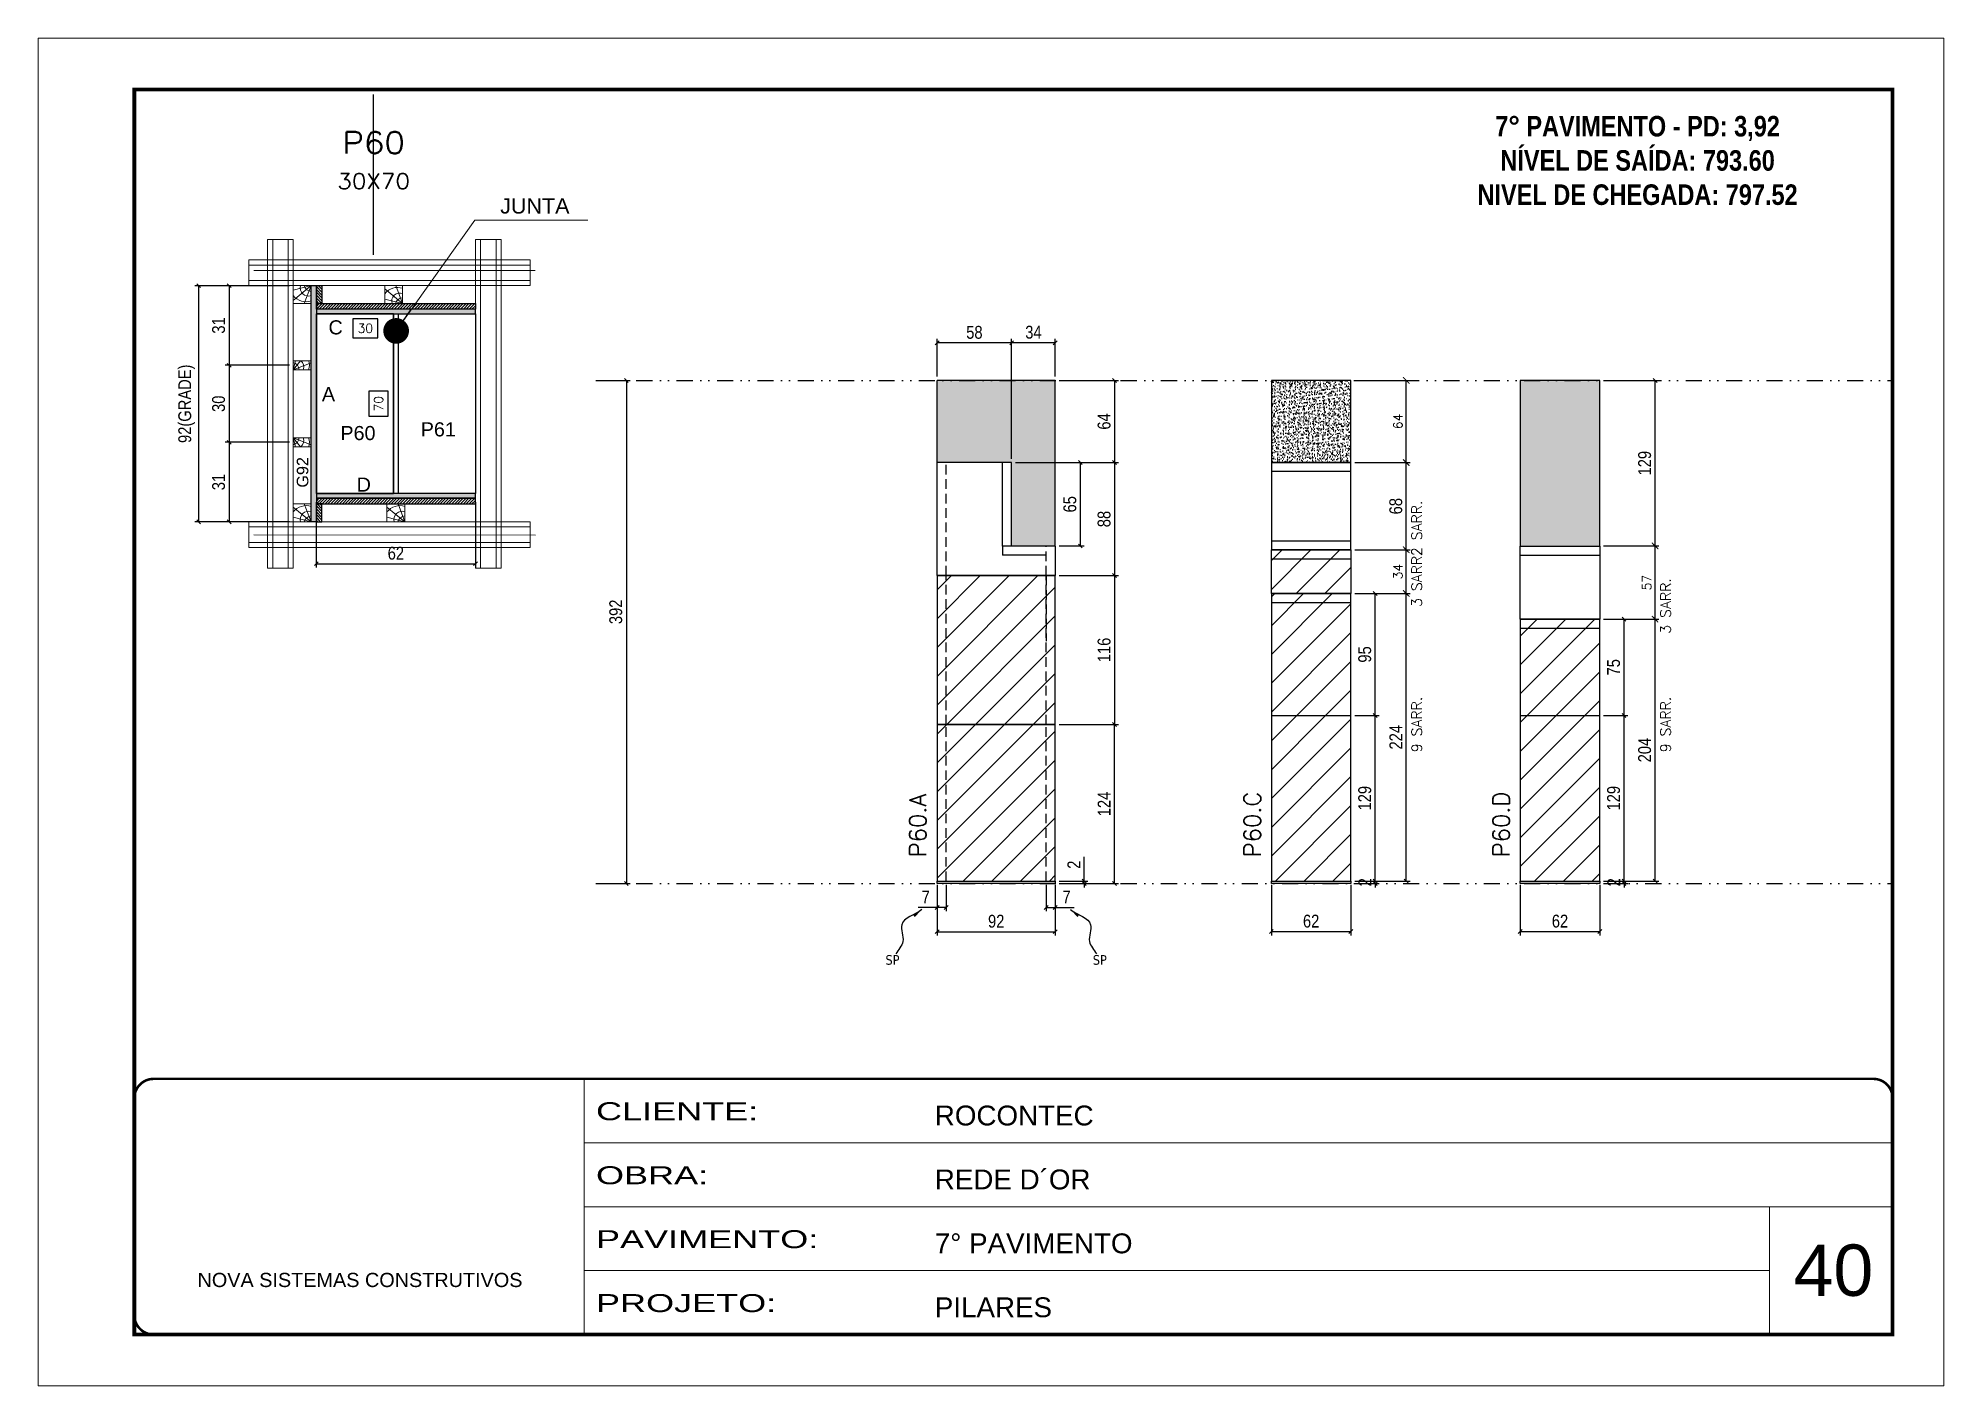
# Model space of a CAD drawing. Extents: x 28748 to 35002, y 14885 to 43501.
# Drawn here: x 33503 to 34988, y 32114 to 33164 of the extents above; entities that cross this region are included whole.
import ezdxf
from ezdxf.enums import TextEntityAlignment as Align

# ---------------------------------------------------------------- set-up
doc = ezdxf.new("R2010")
doc.units = 0
for name, pattern in [('CONTINUO', [0]), ('DASHED', [0.75, 0.5, -0.25]), ('DIVIDE2', [0.625, 0.25, -0.125, 0, -0.125, 0, -0.125]), ('HIDDEN', [0.375, 0.25, -0.125])]:
    doc.linetypes.add(name, pattern=pattern)
for name, color, linetype, lineweight in [('CARIMBO', 255, 'Continuous', 9), ('Folhas', 255, 'Continuous', 9), ('Hachura', 251, 'Continuous', 9), ('Madeira', 126, 'Continuous', 18), ('Perfil Metálico', 224, 'Continuous', 18), ('SARRAFO DE PRESSAO', 251, 'DASHED', 9), ('Texto Seção', 7, 'Continuous', 15)]:
    doc.layers.add(name, color=color, linetype=linetype, lineweight=lineweight)
for name, color, linetype in [('CHAPA', 1, 'Continuous'), ('COTA', 241, 'Continuous'), ('MEIO_PONT', 93, 'Continuous'), ('NOMENCLATURA', 7, 'Continuous'), ('Nível', 160, 'Continuous'), ('Painéis', 200, 'Continuous'), ('SARR_2.2x7', 40, 'Continuous'), ('SARRAFO', 251, 'Continuous'), ('Sarrafo de Pressão', 42, 'HIDDEN'), ('texto', 7, 'Continuous'), ('Texto de Titulo', 7, 'Continuous'), ('Texto Qtd Sarr', 242, 'Continuous'), ('TEXTO_GERAL', 7, 'Continuous')]:
    doc.layers.add(name, color=color, linetype=linetype)
doc.styles.add('ARIAL', font='arial.ttf')
doc.styles.add('COTA TECNICA', font='techl___.ttf', dxfattribs={"height": 10})
doc.styles.add('COTA TECNICA 2X', font='techl___.ttf', dxfattribs={"height": 10})
doc.styles.add('COTA TECNICA-50', font='techl___.ttf', dxfattribs={"height": 10})
doc.styles.add('REGUA-120', font='ROMANS.shx', dxfattribs={"height": 15})
doc.styles.add('ROMANC', font='techb___.ttf', dxfattribs={"height": 2.5})
doc.styles.add('ROMANS', font='romans.shx')
doc.styles.add('SANSSERIF', font='sas_____.pfb')
doc.styles.get("Standard").update_dxf_attribs({"font": 'arial.ttf'})
doc.styles.add('Tecnologia', font='')
doc.styles.get('Tecnologia').set_extended_font_data('Forgotten Futurist')
doc.dimstyles.new('3x', dxfattribs={"dimtxt": 10, "dimasz": 5, "dimexe": 7, "dimexo": 5, "dimgap": 4, "dimtad": 1, "dimdec": 4, "dimlfac": 0.333333, "dimdsep": 46, "dimtxsty": 'Standard', "dimblk": 'DOT', "dimcen": 0.09, "dimclrd": 1, "dimclre": 1, "dimclrt": 2, "dimadec": 0, "dimazin": 2, "dimtfac": 1, "dimtdec": 4, "dimtmove": 0, "dimatfit": 3, "dimldrblk": 'DOT', "dimfxl": 1, "dimtolj": 1, "dimtzin": 0, "dimlwd": 9, "dimlwe": 9, "dimarcsym": 0})
doc.dimstyles.new('COTA PAINEL-50', dxfattribs={"dimtxt": 10, "dimasz": 3, "dimexe": 3, "dimexo": 3, "dimgap": 3, "dimtad": 1, "dimdec": 1, "dimzin": 12, "dimdsep": 46, "dimtxsty": 'COTA TECNICA-50', "dimblk1": 'OBLIQUE', "dimblk2": 'OBLIQUE', "dimsah": 1, "dimcen": 0.9, "dimclrd": 4, "dimclre": 4, "dimclrt": 240, "dimadec": 1, "dimazin": 3, "dimtfac": 1, "dimtdec": 1, "dimtmove": 0, "dimatfit": 3, "dimfxl": 1, "dimtolj": 1, "dimtzin": 12, "dimarcsym": 0})
doc.dimstyles.new('Cota Paínel', dxfattribs={"dimtxt": 7, "dimasz": 5, "dimexe": 3, "dimexo": 3, "dimgap": 3, "dimtad": 1, "dimdec": 1, "dimzin": 12, "dimdsep": 46, "dimtxsty": 'ROMANS', "dimblk": 'ARCHTICK', "dimcen": 0, "dimclrd": 4, "dimclre": 4, "dimclrt": 1, "dimadec": 1, "dimazin": 3, "dimtfac": 1, "dimtdec": 1, "dimtmove": 0, "dimatfit": 3, "dimldrblk": 'OBLIQUE', "dimfxl": 1, "dimtolj": 1, "dimtzin": 12, "dimarcsym": 0})
doc.dimstyles.new('PAINEL', dxfattribs={"dimtxt": 10, "dimasz": 3, "dimexe": 3, "dimexo": 3, "dimgap": 3, "dimtad": 1, "dimdec": 1, "dimzin": 12, "dimdsep": 46, "dimtxsty": 'COTA TECNICA', "dimblk1": 'OBLIQUE', "dimblk2": 'OBLIQUE', "dimsah": 1, "dimcen": 0.9, "dimclrd": 4, "dimclre": 4, "dimclrt": 240, "dimadec": 1, "dimazin": 3, "dimtfac": 1, "dimtdec": 1, "dimtmove": 0, "dimatfit": 3, "dimfxl": 1, "dimtolj": 1, "dimtzin": 12, "dimarcsym": 0})
doc.dimstyles.new('SECAO PILAR', dxfattribs={"dimtxt": 10, "dimasz": 3, "dimexe": 3, "dimexo": 3, "dimgap": 3, "dimtad": 1, "dimdec": 1, "dimlfac": 0.5, "dimzin": 12, "dimdsep": 46, "dimtxsty": 'COTA TECNICA 2X', "dimblk1": 'OBLIQUE', "dimblk2": 'OBLIQUE', "dimsah": 1, "dimcen": 0.9, "dimclrd": 256, "dimclre": 256, "dimclrt": 256, "dimadec": 1, "dimazin": 3, "dimtfac": 1, "dimtdec": 1, "dimtmove": 0, "dimatfit": 3, "dimfxl": 1, "dimtolj": 1, "dimtzin": 12, "dimarcsym": 0})
doc.dimstyles.new('SECÇÃO 2', dxfattribs={"dimtxt": 7, "dimasz": 6, "dimexe": 0.18, "dimexo": 2, "dimgap": -4, "dimtad": 3, "dimdec": 1, "dimlfac": 0.5, "dimzin": 12, "dimdsep": 46, "dimtxsty": 'ROMANS', "dimblk": 'ARCHTICK', "dimcen": 0.09, "dimse1": 1, "dimse2": 1, "dimsd1": 1, "dimsd2": 1, "dimclrd": 180, "dimclre": 5, "dimclrt": 1, "dimadec": 0, "dimazin": 3, "dimtfac": 1, "dimtdec": 1, "dimtofl": 0, "dimtmove": 0, "dimatfit": 3, "dimldrblk": 'ARCHTICK', "dimfxl": 1, "dimtolj": 1, "dimtzin": 0, "dimarcsym": 0})
doc.dimstyles.get("Standard").update_dxf_attribs({"dimtxt": 0.18, "dimasz": 0.18, "dimexe": 0.18, "dimexo": 0.0625, "dimgap": 0.09, "dimtad": 0, "dimtih": 1, "dimtoh": 1, "dimdec": 4, "dimzin": 0, "dimdsep": 46, "dimtxsty": 'Standard', "dimcen": 0.09, "dimadec": 0, "dimazin": 0, "dimtfac": 1, "dimtdec": 4, "dimtofl": 0, "dimtmove": 0, "dimatfit": 3, "dimfxl": 1, "dimtolj": 1, "dimtzin": 0, "dimarcsym": 0})
pattern_1 = [(45, (-96946.595, 3666.239), (-11.2253202, 11.2253202), [])]
pattern_2 = [(45, (-97242.046, 3666.239), (-11.2253202, 11.2253202), [])]

msp = doc.modelspace()

# ---------------------------------------------------------------- texts
at = {"color": 0, "linetype": 'Continuous', "ltscale": 5, "style": 'ARIAL'}
msp.add_text('JUNTA', height=12, dxfattribs=at).set_placement((33863.39, 33026.87))
at = {"layer": 'CARIMBO', "style": 'ARIAL'}
msp.add_text('40', height=40, dxfattribs=at).set_placement((34871.2, 32183.71))
at = {"layer": 'NOMENCLATURA', "color": 2, "insert": (34749.67, 33129.63), "char_height": 16, "attachment_point": 2, "style": 'ROMANC'}
msp.add_mtext_dynamic_manual_height_columns('\\P7° PAVIMENTO - PD: 3,92\\PNÍVEL DE SAÍDA: 793.60\\PNIVEL DE CHEGADA: 797.52', width=300.2766, gutter_width=1, heights=[0], dxfattribs=at)
at = {"layer": 'texto', "color": 0, "char_height": 7.5, "attachment_point": 5}
for insert in [(34169.08, 32445.36), (34330.63, 32445.36)]:
    msp.add_mtext('{\\fTahoma|b0|i0|c0|p34;\\C4;SP}', dxfattribs=dict(at, insert=insert))
at = {"layer": 'Texto Seção', "linetype": 'Continuous', "style": 'ROMANS'}
for s, p in [('2 SARR.', (34581.57, 32760.05)), ('3 SARR.', (34581.57, 32720.4)), ('3 SARR.', (34775.5, 32699.56)), ('9 SARR.', (34581.57, 32607.22)), ('9 SARR.', (34775.5, 32607.22))]:
    msp.add_text(s, height=8, rotation=90, dxfattribs=at).set_placement(p)
at = {"layer": 'Texto Seção', "char_height": 13, "width": 285.3299, "attachment_point": 7, "rotation": 90, "style": 'REGUA-120'}
for s, insert in [('P60.A', (34195.31, 32525.32)), ('P60.C', (34455.97, 32525.32)), ('P60.D', (34649.9, 32525.32))]:
    msp.add_mtext(s, dxfattribs=dict(at, insert=insert))
at = {"layer": 'TEXTO_GERAL', "style": 'ARIAL'}
for s, p in [('C', (33735.16, 32938.25)), ('A', (33729.59, 32886.19)), ('P61', (33815.18, 32858.77)), ('P60', (33752.56, 32855.89)), ('D', (33757.14, 32815.75))]:
    msp.add_text(s, height=11, dxfattribs=at).set_placement(p, align=Align.MIDDLE_CENTER)
at = {"layer": 'TEXTO_GERAL', "color": 0, "linetype": 'Continuous', "style": 'SANSSERIF'}
msp.add_text('G92', height=9, rotation=90, dxfattribs=at).set_placement((33709.41, 32813.41), align=Align.MIDDLE_LEFT)

# ---------------------------------------------------------------- blocks, each defined once
blk = doc.blocks.new('9999999999')
at = {"color": 30, "linetype": 'CONTINUO'}
for p, q in [((98564.6, 34230.2), (98564.6, 34429.4)), ((98564.6, 34379.6), (99584, 34379.6)), ((98564.6, 34329.8), (99488, 34329.8)), ((99584, 34329.8), (99488, 34329.8)), ((99488, 34329.8), (99488, 34230.2)), ((98564.6, 34280), (99488, 34280))]:
    blk.add_line(p, q, dxfattribs=at)
at = {"color": 30, "linetype": 'CONTINUO', "const_width": 2}
blk.add_lwpolyline([(99584, 34230.2), (99584, 34414.4, 0.414214), (99569, 34429.4), (98229, 34429.4, 0.414214), (98214, 34414.4), (98214, 34245.2, 0.414214), (98229, 34230.2), (99584, 34230.2)], format="xyb", dxfattribs=at)
at = {"layer": 'Folhas'}
blk.add_lwpolyline([(98139, 34190.2), (99624, 34190.2), (99624, 35240.2), (98139, 35240.2)], close=True, dxfattribs=at)
at = {"layer": 'Folhas', "color": 30, "const_width": 3}
blk.add_lwpolyline([(98214, 34230.2), (99584, 34230.2), (99584, 35200.2), (98214, 35200.2)], close=True, dxfattribs=at)
at = {"color": 7, "linetype": 'Continuous', "ltscale": 5, "style": 'ARIAL'}
for s, height, p in [('ROCONTEC', 15.48, (98837.7, 34393.1)), ('REDE D´OR', 15.48, (98837.7, 34343.3)), ('7° PAVIMENTO', 15.483, (98837.7, 34293.5)), ('NOVA SISTEMAS CONSTRUTIVOS', 11.059, (98263.2, 34267.2)), ('PILARES', 15.48, (98837.7, 34243.7))]:
    blk.add_text(s, height=height, dxfattribs=at).set_placement(p)
at = {"layer": 'Folhas', "color": 7, "style": 'Tecnologia', "width": 1.5}
for s, p in [('CLIENTE:', (98573.7, 34397.2)), ('OBRA:', (98573.7, 34347.3)), ('PAVIMENTO:', (98573.7, 34297.5)), ('PROJETO:', (98573.7, 34247.7))]:
    blk.add_text(s, height=14, dxfattribs=at).set_placement(p)
blk = doc.blocks.new('titulo1')
at = {"layer": 'Defpoints', "color": 252, "linetype": 'HIDDEN', "ltscale": 2}
blk.add_line((0, 0), (0, 125), dxfattribs=at)
at = {"layer": 'Defpoints', "style": 'ROMANS', "oblique": 15}
blk.add_attdef('FOLHA', text='', height=10, dxfattribs=at).set_placement((0, 15.6), align=Align.MIDDLE_CENTER)
at = {"layer": 'Texto Qtd Sarr', "color": 3, "style": 'ROMANS', "oblique": 15}
for tag, height, p in [('TITULO', 17, (0, 71.4)), ('SEÇÃO', 12, (0, 41.5))]:
    blk.add_attdef(tag, text='', height=height, dxfattribs=at).set_placement(p, align=Align.MIDDLE_CENTER)
blk = doc.blocks.new('_Oblique')
at = {"color": 0, "linetype": 'ByBlock', "lineweight": -2}
blk.add_line((-0.5, -0.5), (0.5, 0.5), dxfattribs=at)
blk = doc.blocks.new('*D1701')
at = {"layer": 'COTA', "color": 4, "linetype": 'ByBlock', "lineweight": -2, "transparency": 16777216}
for p, q in [((33941, 32896.9), (33964.7, 32896.9)), ((33961.7, 32896.9), (33961.7, 32504.9)), ((33941, 32504.9), (33964.7, 32504.9))]:
    blk.add_line(p, q, dxfattribs=at)
at = {"layer": 'Defpoints', "color": 0, "linetype": 'ByBlock', "transparency": 16777216}
for p in [(33938, 32896.9), (33938, 32504.9), (33961.7, 32504.9)]:
    blk.add_point(p, dxfattribs=at)
at = {"layer": 'COTA', "color": 4, "linetype": 'ByBlock', "lineweight": -2, "transparency": 16777216, "xscale": 3, "yscale": 3, "zscale": 3}
for p, rotation in [((33961.7, 32896.9), 90), ((33961.7, 32504.9), 270)]:
    blk.add_blockref('_Oblique', p, dxfattribs=dict(at, rotation=rotation))
at = {"layer": 'COTA', "color": 240, "linetype": 'ByBlock', "transparency": 16777216, "insert": (33953.5, 32716.6), "char_height": 10, "attachment_point": 5, "rotation": 90, "style": 'COTA TECNICA'}
blk.add_mtext('\\A1;392', dxfattribs=at)
blk = doc.blocks.new('*D822')
at = {"layer": 'COTA', "color": 4, "lineweight": -2, "transparency": 16777216}
for p, q in [((34203.9, 32503.9), (34203.9, 32464.4)), ((34295.9, 32503.9), (34295.9, 32464.4)), ((34203.9, 32467.4), (34295.9, 32467.4))]:
    blk.add_line(p, q, dxfattribs=at)
at = {"layer": 'Defpoints', "color": 0, "transparency": 16777216}
for p in [(34203.9, 32506.9), (34295.9, 32506.9), (34295.9, 32467.4)]:
    blk.add_point(p, dxfattribs=at)
at = {"layer": 'COTA', "color": 4, "lineweight": -2, "transparency": 16777216, "xscale": 3, "yscale": 3, "zscale": 3, "rotation": 180}
blk.add_blockref('_Oblique', (34203.9, 32467.4), dxfattribs=at)
at = {"layer": 'COTA', "color": 4, "lineweight": -2, "transparency": 16777216, "xscale": 3, "yscale": 3, "zscale": 3}
blk.add_blockref('_Oblique', (34295.9, 32467.4), dxfattribs=at)
at = {"layer": 'COTA', "color": 240, "transparency": 16777216, "insert": (34249.9, 32475.5), "char_height": 10, "attachment_point": 5, "style": 'COTA TECNICA'}
blk.add_mtext('\\A1;92', dxfattribs=at)
blk = doc.blocks.new('*D823')
at = {"layer": 'COTA', "color": 4, "lineweight": -2, "transparency": 16777216}
for p, q in [((34203.9, 32501.9), (34203.9, 32483.3)), ((34210.9, 32503.9), (34210.9, 32483.3)), ((34203.9, 32486.3), (34189.1, 32486.3)), ((34210.9, 32486.3), (34203.9, 32486.3))]:
    blk.add_line(p, q, dxfattribs=at)
at = {"layer": 'Defpoints', "color": 0, "transparency": 16777216}
for p in [(34210.9, 32506.9), (34203.9, 32504.9), (34203.9, 32486.3)]:
    blk.add_point(p, dxfattribs=at)
at = {"layer": 'COTA', "color": 4, "lineweight": -2, "transparency": 16777216, "xscale": 3, "yscale": 3, "zscale": 3, "rotation": 180}
blk.add_blockref('_Oblique', (34203.9, 32486.3), dxfattribs=at)
at = {"layer": 'COTA', "color": 4, "lineweight": -2, "transparency": 16777216, "xscale": 3, "yscale": 3, "zscale": 3}
blk.add_blockref('_Oblique', (34210.9, 32486.3), dxfattribs=at)
at = {"layer": 'COTA', "color": 240, "transparency": 16777216, "insert": (34195, 32494.4), "char_height": 10, "attachment_point": 5, "style": 'COTA TECNICA-50'}
blk.add_mtext('\\A1;7', dxfattribs=at)
blk = doc.blocks.new('*D824')
at = {"layer": 'COTA', "color": 4, "lineweight": -2, "transparency": 16777216}
for p, q in [((34288.9, 32503.9), (34288.9, 32483.3)), ((34295.9, 32501.9), (34295.9, 32483.3)), ((34288.9, 32486.3), (34295.9, 32486.3)), ((34295.9, 32486.3), (34310.6, 32486.3))]:
    blk.add_line(p, q, dxfattribs=at)
at = {"layer": 'Defpoints', "color": 0, "transparency": 16777216}
for p in [(34288.9, 32506.9), (34295.9, 32504.9), (34295.9, 32486.3)]:
    blk.add_point(p, dxfattribs=at)
at = {"layer": 'COTA', "color": 4, "lineweight": -2, "transparency": 16777216, "xscale": 3, "yscale": 3, "zscale": 3, "rotation": 180}
blk.add_blockref('_Oblique', (34288.9, 32486.3), dxfattribs=at)
at = {"layer": 'COTA', "color": 4, "lineweight": -2, "transparency": 16777216, "xscale": 3, "yscale": 3, "zscale": 3}
blk.add_blockref('_Oblique', (34295.9, 32486.3), dxfattribs=at)
at = {"layer": 'COTA', "color": 240, "transparency": 16777216, "insert": (34304.7, 32494.4), "char_height": 10, "attachment_point": 5, "style": 'COTA TECNICA-50'}
blk.add_mtext('\\A1;7', dxfattribs=at)
blk = doc.blocks.new('*D825')
at = {"layer": 'COTA', "color": 4, "lineweight": -2, "transparency": 16777216}
for p, q in [((34298.9, 32628.9), (34345.1, 32628.9)), ((34342.1, 32504.9), (34342.1, 32628.9)), ((34298.9, 32504.9), (34345.1, 32504.9))]:
    blk.add_line(p, q, dxfattribs=at)
at = {"layer": 'Defpoints', "color": 0, "transparency": 16777216}
for p in [(34295.9, 32628.9), (34342.1, 32628.9), (34295.9, 32504.9)]:
    blk.add_point(p, dxfattribs=at)
at = {"layer": 'COTA', "color": 4, "lineweight": -2, "transparency": 16777216, "xscale": 3, "yscale": 3, "zscale": 3}
for p, rotation in [((34342.1, 32628.9), 90), ((34342.1, 32504.9), 270)]:
    blk.add_blockref('_Oblique', p, dxfattribs=dict(at, rotation=rotation))
at = {"layer": 'COTA', "color": 240, "transparency": 16777216, "insert": (34334, 32566.9), "char_height": 10, "attachment_point": 5, "rotation": 90, "style": 'COTA TECNICA-50'}
blk.add_mtext('\\A1;124', dxfattribs=at)
blk = doc.blocks.new('*D826')
at = {"layer": 'COTA', "color": 4, "lineweight": -2, "transparency": 16777216}
for p, q in [((34318.4, 32506.9), (34318.4, 32525.7)), ((34298.9, 32506.9), (34321.4, 32506.9)), ((34318.4, 32504.9), (34318.4, 32506.9)), ((34298.9, 32504.9), (34321.4, 32504.9)), ((34318.4, 32504.9), (34318.4, 32501.9))]:
    blk.add_line(p, q, dxfattribs=at)
at = {"layer": 'Defpoints', "color": 0, "transparency": 16777216}
for p in [(34295.9, 32506.9), (34295.9, 32504.9), (34318.4, 32504.9)]:
    blk.add_point(p, dxfattribs=at)
at = {"layer": 'COTA', "color": 4, "lineweight": -2, "transparency": 16777216, "xscale": 3, "yscale": 3, "zscale": 3}
for p, rotation in [((34318.4, 32506.9), 270), ((34318.4, 32504.9), 90)]:
    blk.add_blockref('_Oblique', p, dxfattribs=dict(at, rotation=rotation))
at = {"layer": 'COTA', "color": 240, "transparency": 16777216, "insert": (34310.4, 32519.6), "char_height": 10, "attachment_point": 5, "rotation": 90, "style": 'COTA TECNICA-50'}
blk.add_mtext('\\A1;2', dxfattribs=at)
blk = doc.blocks.new('*D827')
at = {"layer": 'COTA', "color": 4, "linetype": 'ByBlock', "lineweight": -2, "transparency": 16777216}
for p, q in [((34298.9, 32744.9), (34345.1, 32744.9)), ((34342.1, 32744.9), (34342.1, 32628.9)), ((34298.9, 32628.9), (34345.1, 32628.9))]:
    blk.add_line(p, q, dxfattribs=at)
at = {"layer": 'Defpoints', "color": 0, "linetype": 'ByBlock', "transparency": 16777216}
for p in [(34295.9, 32744.9), (34295.9, 32628.9), (34342.1, 32628.9)]:
    blk.add_point(p, dxfattribs=at)
at = {"layer": 'COTA', "color": 4, "linetype": 'ByBlock', "lineweight": -2, "transparency": 16777216, "xscale": 3, "yscale": 3, "zscale": 3}
for p, rotation in [((34342.1, 32744.9), 90), ((34342.1, 32628.9), 270)]:
    blk.add_blockref('_Oblique', p, dxfattribs=dict(at, rotation=rotation))
at = {"layer": 'COTA', "color": 240, "linetype": 'ByBlock', "transparency": 16777216, "insert": (34334, 32686.9), "char_height": 10, "attachment_point": 5, "rotation": 90, "style": 'COTA TECNICA'}
blk.add_mtext('\\A1;116', dxfattribs=at)
blk = doc.blocks.new('*D828')
at = {"layer": 'COTA', "color": 4, "lineweight": -2, "transparency": 16777216}
for p, q in [((34464.3, 32503.9), (34464.3, 32464.5)), ((34526.3, 32503.9), (34526.3, 32464.5)), ((34464.3, 32467.5), (34526.3, 32467.5))]:
    blk.add_line(p, q, dxfattribs=at)
at = {"layer": 'Defpoints', "color": 0, "transparency": 16777216}
for p in [(34464.3, 32506.9), (34526.3, 32506.9), (34526.3, 32467.5)]:
    blk.add_point(p, dxfattribs=at)
at = {"layer": 'COTA', "color": 4, "lineweight": -2, "transparency": 16777216, "xscale": 3, "yscale": 3, "zscale": 3, "rotation": 180}
blk.add_blockref('_Oblique', (34464.3, 32467.5), dxfattribs=at)
at = {"layer": 'COTA', "color": 4, "lineweight": -2, "transparency": 16777216, "xscale": 3, "yscale": 3, "zscale": 3}
blk.add_blockref('_Oblique', (34526.3, 32467.5), dxfattribs=at)
at = {"layer": 'COTA', "color": 240, "transparency": 16777216, "insert": (34495.3, 32475.6), "char_height": 10, "attachment_point": 5, "style": 'COTA TECNICA'}
blk.add_mtext('\\A1;62', dxfattribs=at)
blk = doc.blocks.new('*D829')
at = {"layer": 'COTA', "color": 4, "lineweight": -2, "transparency": 16777216}
for p, q in [((34529.3, 32506.9), (34548.2, 32506.9)), ((34545.2, 32506.9), (34545.2, 32509.9)), ((34545.2, 32504.9), (34545.2, 32506.9)), ((34529.3, 32504.9), (34548.2, 32504.9)), ((34545.2, 32504.9), (34545.2, 32501.9))]:
    blk.add_line(p, q, dxfattribs=at)
at = {"layer": 'Defpoints', "color": 0, "transparency": 16777216}
for p in [(34526.3, 32506.9), (34545.2, 32506.9), (34526.3, 32504.9)]:
    blk.add_point(p, dxfattribs=at)
at = {"layer": 'COTA', "color": 4, "lineweight": -2, "transparency": 16777216, "xscale": 3, "yscale": 3, "zscale": 3}
for p, rotation in [((34545.2, 32506.9), 270), ((34545.2, 32504.9), 90)]:
    blk.add_blockref('_Oblique', p, dxfattribs=dict(at, rotation=rotation))
at = {"layer": 'COTA', "color": 240, "transparency": 16777216, "insert": (34537.2, 32505.9), "char_height": 10, "attachment_point": 5, "rotation": 90, "style": 'COTA TECNICA-50'}
blk.add_mtext('\\A1;2', dxfattribs=at)
blk = doc.blocks.new('*D1702')
at = {"layer": 'COTA', "color": 4, "linetype": 'ByBlock', "lineweight": -2, "transparency": 16777216}
for p, q in [((34529.3, 32730.9), (34572.4, 32730.9)), ((34569.4, 32506.9), (34569.4, 32730.9)), ((34529.3, 32506.9), (34572.4, 32506.9))]:
    blk.add_line(p, q, dxfattribs=at)
at = {"layer": 'Defpoints', "color": 0, "linetype": 'ByBlock', "transparency": 16777216}
for p in [(34526.3, 32730.9), (34569.4, 32730.9), (34526.3, 32506.9)]:
    blk.add_point(p, dxfattribs=at)
at = {"layer": 'COTA', "color": 4, "linetype": 'ByBlock', "lineweight": -2, "transparency": 16777216, "xscale": 3, "yscale": 3, "zscale": 3}
for p, rotation in [((34569.4, 32730.9), 90), ((34569.4, 32506.9), 270)]:
    blk.add_blockref('_Oblique', p, dxfattribs=dict(at, rotation=rotation))
at = {"layer": 'COTA', "color": 240, "linetype": 'ByBlock', "transparency": 16777216, "insert": (34561.3, 32618.9), "char_height": 10, "attachment_point": 5, "rotation": 90, "style": 'COTA TECNICA'}
blk.add_mtext('\\A1;224', dxfattribs=at)
blk = doc.blocks.new('*D1703')
at = {"layer": 'COTA', "color": 4, "linetype": 'ByBlock', "lineweight": -2, "transparency": 16777216}
for p, q in [((34529.3, 32635.9), (34548.2, 32635.9)), ((34545.2, 32506.9), (34545.2, 32635.9)), ((34529.3, 32506.9), (34548.2, 32506.9))]:
    blk.add_line(p, q, dxfattribs=at)
at = {"layer": 'Defpoints', "color": 0, "linetype": 'ByBlock', "transparency": 16777216}
for p in [(34526.3, 32635.9), (34545.2, 32635.9), (34526.3, 32506.9)]:
    blk.add_point(p, dxfattribs=at)
at = {"layer": 'COTA', "color": 4, "linetype": 'ByBlock', "lineweight": -2, "transparency": 16777216, "xscale": 3, "yscale": 3, "zscale": 3}
for p, rotation in [((34545.2, 32635.9), 90), ((34545.2, 32506.9), 270)]:
    blk.add_blockref('_Oblique', p, dxfattribs=dict(at, rotation=rotation))
at = {"layer": 'COTA', "color": 240, "linetype": 'ByBlock', "transparency": 16777216, "insert": (34537.1, 32571.4), "char_height": 10, "attachment_point": 5, "rotation": 90, "style": 'COTA TECNICA'}
blk.add_mtext('\\A1;129', dxfattribs=at)
blk = doc.blocks.new('*D1704')
at = {"layer": 'COTA', "color": 4, "linetype": 'ByBlock', "lineweight": -2, "transparency": 16777216}
for p, q in [((34529.3, 32730.9), (34548.2, 32730.9)), ((34545.2, 32635.9), (34545.2, 32730.9)), ((34529.3, 32635.9), (34548.2, 32635.9))]:
    blk.add_line(p, q, dxfattribs=at)
at = {"layer": 'Defpoints', "color": 0, "linetype": 'ByBlock', "transparency": 16777216}
for p in [(34526.3, 32730.9), (34545.2, 32730.9), (34526.3, 32635.9)]:
    blk.add_point(p, dxfattribs=at)
at = {"layer": 'COTA', "color": 4, "linetype": 'ByBlock', "lineweight": -2, "transparency": 16777216, "xscale": 3, "yscale": 3, "zscale": 3}
for p, rotation in [((34545.2, 32730.9), 90), ((34545.2, 32635.9), 270)]:
    blk.add_blockref('_Oblique', p, dxfattribs=dict(at, rotation=rotation))
at = {"layer": 'COTA', "color": 240, "linetype": 'ByBlock', "transparency": 16777216, "insert": (34537.1, 32683.4), "char_height": 10, "attachment_point": 5, "rotation": 90, "style": 'COTA TECNICA'}
blk.add_mtext('\\A1;95', dxfattribs=at)
blk = doc.blocks.new('*D830')
at = {"layer": 'COTA', "color": 4, "lineweight": -2, "transparency": 16777216}
for p, q in [((34658.2, 32503.9), (34658.2, 32464.5)), ((34720.2, 32503.9), (34720.2, 32464.5)), ((34658.2, 32467.5), (34720.2, 32467.5))]:
    blk.add_line(p, q, dxfattribs=at)
at = {"layer": 'Defpoints', "color": 0, "transparency": 16777216}
for p in [(34658.2, 32506.9), (34720.2, 32506.9), (34720.2, 32467.5)]:
    blk.add_point(p, dxfattribs=at)
at = {"layer": 'COTA', "color": 4, "lineweight": -2, "transparency": 16777216, "xscale": 3, "yscale": 3, "zscale": 3, "rotation": 180}
blk.add_blockref('_Oblique', (34658.2, 32467.5), dxfattribs=at)
at = {"layer": 'COTA', "color": 4, "lineweight": -2, "transparency": 16777216, "xscale": 3, "yscale": 3, "zscale": 3}
blk.add_blockref('_Oblique', (34720.2, 32467.5), dxfattribs=at)
at = {"layer": 'COTA', "color": 240, "transparency": 16777216, "insert": (34689.2, 32475.6), "char_height": 10, "attachment_point": 5, "style": 'COTA TECNICA'}
blk.add_mtext('\\A1;62', dxfattribs=at)
blk = doc.blocks.new('*D831')
at = {"layer": 'COTA', "color": 4, "lineweight": -2, "transparency": 16777216}
for p, q in [((34723.2, 32506.9), (34742.1, 32506.9)), ((34739.1, 32506.9), (34739.1, 32509.9)), ((34739.1, 32504.9), (34739.1, 32506.9)), ((34723.2, 32504.9), (34742.1, 32504.9)), ((34739.1, 32504.9), (34739.1, 32501.9))]:
    blk.add_line(p, q, dxfattribs=at)
at = {"layer": 'Defpoints', "color": 0, "transparency": 16777216}
for p in [(34720.2, 32506.9), (34739.1, 32506.9), (34720.2, 32504.9)]:
    blk.add_point(p, dxfattribs=at)
at = {"layer": 'COTA', "color": 4, "lineweight": -2, "transparency": 16777216, "xscale": 3, "yscale": 3, "zscale": 3}
for p, rotation in [((34739.1, 32506.9), 270), ((34739.1, 32504.9), 90)]:
    blk.add_blockref('_Oblique', p, dxfattribs=dict(at, rotation=rotation))
at = {"layer": 'COTA', "color": 240, "transparency": 16777216, "insert": (34731.1, 32505.9), "char_height": 10, "attachment_point": 5, "rotation": 90, "style": 'COTA TECNICA-50'}
blk.add_mtext('\\A1;2', dxfattribs=at)
blk = doc.blocks.new('*D1705')
at = {"layer": 'COTA', "color": 4, "linetype": 'ByBlock', "lineweight": -2, "transparency": 16777216}
for p, q in [((34723.2, 32710.9), (34766.3, 32710.9)), ((34763.3, 32506.9), (34763.3, 32710.9)), ((34723.2, 32506.9), (34766.3, 32506.9))]:
    blk.add_line(p, q, dxfattribs=at)
at = {"layer": 'Defpoints', "color": 0, "linetype": 'ByBlock', "transparency": 16777216}
for p in [(34720.2, 32710.9), (34763.3, 32710.9), (34720.2, 32506.9)]:
    blk.add_point(p, dxfattribs=at)
at = {"layer": 'COTA', "color": 4, "linetype": 'ByBlock', "lineweight": -2, "transparency": 16777216, "xscale": 3, "yscale": 3, "zscale": 3}
for p, rotation in [((34763.3, 32710.9), 90), ((34763.3, 32506.9), 270)]:
    blk.add_blockref('_Oblique', p, dxfattribs=dict(at, rotation=rotation))
at = {"layer": 'COTA', "color": 240, "linetype": 'ByBlock', "transparency": 16777216, "insert": (34755.2, 32608.9), "char_height": 10, "attachment_point": 5, "rotation": 90, "style": 'COTA TECNICA'}
blk.add_mtext('\\A1;204', dxfattribs=at)
blk = doc.blocks.new('*D1706')
at = {"layer": 'COTA', "color": 4, "linetype": 'ByBlock', "lineweight": -2, "transparency": 16777216}
for p, q in [((34723.2, 32635.9), (34742.1, 32635.9)), ((34739.1, 32506.9), (34739.1, 32635.9)), ((34723.2, 32506.9), (34742.1, 32506.9))]:
    blk.add_line(p, q, dxfattribs=at)
at = {"layer": 'Defpoints', "color": 0, "linetype": 'ByBlock', "transparency": 16777216}
for p in [(34720.2, 32635.9), (34739.1, 32635.9), (34720.2, 32506.9)]:
    blk.add_point(p, dxfattribs=at)
at = {"layer": 'COTA', "color": 4, "linetype": 'ByBlock', "lineweight": -2, "transparency": 16777216, "xscale": 3, "yscale": 3, "zscale": 3}
for p, rotation in [((34739.1, 32635.9), 90), ((34739.1, 32506.9), 270)]:
    blk.add_blockref('_Oblique', p, dxfattribs=dict(at, rotation=rotation))
at = {"layer": 'COTA', "color": 240, "linetype": 'ByBlock', "transparency": 16777216, "insert": (34731, 32571.4), "char_height": 10, "attachment_point": 5, "rotation": 90, "style": 'COTA TECNICA'}
blk.add_mtext('\\A1;129', dxfattribs=at)
blk = doc.blocks.new('*D1707')
at = {"layer": 'COTA', "color": 4, "linetype": 'ByBlock', "lineweight": -2, "transparency": 16777216}
for p, q in [((34723.2, 32710.9), (34742.1, 32710.9)), ((34739.1, 32635.9), (34739.1, 32710.9)), ((34723.2, 32635.9), (34742.1, 32635.9))]:
    blk.add_line(p, q, dxfattribs=at)
at = {"layer": 'Defpoints', "color": 0, "linetype": 'ByBlock', "transparency": 16777216}
for p in [(34720.2, 32710.9), (34739.1, 32710.9), (34720.2, 32635.9)]:
    blk.add_point(p, dxfattribs=at)
at = {"layer": 'COTA', "color": 4, "linetype": 'ByBlock', "lineweight": -2, "transparency": 16777216, "xscale": 3, "yscale": 3, "zscale": 3}
for p, rotation in [((34739.1, 32710.9), 90), ((34739.1, 32635.9), 270)]:
    blk.add_blockref('_Oblique', p, dxfattribs=dict(at, rotation=rotation))
at = {"layer": 'COTA', "color": 240, "linetype": 'ByBlock', "transparency": 16777216, "insert": (34731, 32673.4), "char_height": 10, "attachment_point": 5, "rotation": 90, "style": 'COTA TECNICA'}
blk.add_mtext('\\A1;75', dxfattribs=at)
blk = doc.blocks.new('*D832')
at = {"layer": 'COTA', "color": 180, "lineweight": -2, "transparency": 16777216}
for p, q in [((33776.1, 32888.4), (33761.1, 32888.4)), ((33761.1, 32888.4), (33761.1, 32869.1)), ((33776.1, 32869.1), (33776.1, 32888.4)), ((33761.1, 32869.1), (33776.1, 32869.1))]:
    blk.add_line(p, q, dxfattribs=at)
at = {"layer": 'Defpoints', "color": 0, "transparency": 16777216}
for p in [(33720.1, 32948.7), (33720.1, 32808.7), (33780.1, 32808.7)]:
    blk.add_point(p, dxfattribs=at)
at = {"layer": 'COTA', "color": 1, "transparency": 16777216, "insert": (33768.6, 32878.7), "char_height": 7, "attachment_point": 5, "rotation": 90, "style": 'ROMANS'}
blk.add_mtext('\\A1;70', dxfattribs=at)
blk = doc.blocks.new('_ArchTick')
at = {"color": 0, "linetype": 'ByBlock', "const_width": 0.15}
blk.add_lwpolyline([(-0.5, -0.5), (0.5, 0.5)], dxfattribs=at)
blk = doc.blocks.new('*D833')
at = {"layer": 'COTA', "color": 180, "lineweight": -2, "transparency": 16777216}
for p, q in [((33768, 32945), (33748.7, 32945)), ((33748.7, 32945), (33748.7, 32930)), ((33768, 32930), (33768, 32945)), ((33748.7, 32930), (33768, 32930))]:
    blk.add_line(p, q, dxfattribs=at)
at = {"layer": 'Defpoints', "color": 0, "transparency": 16777216}
for p in [(33720.1, 32948.7), (33780.1, 32948.7), (33780.1, 32926)]:
    blk.add_point(p, dxfattribs=at)
at = {"layer": 'COTA', "color": 1, "transparency": 16777216, "insert": (33758.3, 32937.5), "char_height": 7, "attachment_point": 5, "style": 'ROMANS'}
blk.add_mtext('\\A1;30', dxfattribs=at)
blk = doc.blocks.new('*D834')
at = {"layer": 'COTA', "lineweight": -2, "transparency": 16777216}
for p, q in [((33699.1, 32970.7), (33625.4, 32970.7)), ((33628.4, 32970.7), (33628.4, 32786.7)), ((33699.1, 32786.7), (33625.4, 32786.7))]:
    blk.add_line(p, q, dxfattribs=at)
at = {"layer": 'Defpoints', "color": 0, "transparency": 16777216}
for p in [(33702.1, 32970.7), (33628.4, 32786.7), (33702.1, 32786.7)]:
    blk.add_point(p, dxfattribs=at)
at = {"layer": 'COTA', "lineweight": -2, "transparency": 16777216, "xscale": 3, "yscale": 3, "zscale": 3}
for p, rotation in [((33628.4, 32970.7), 90), ((33628.4, 32786.7), 270)]:
    blk.add_blockref('_Oblique', p, dxfattribs=dict(at, rotation=rotation))
at = {"layer": 'COTA', "transparency": 16777216, "insert": (33619.1, 32878.7), "char_height": 10, "attachment_point": 5, "rotation": 90, "style": 'COTA TECNICA 2X'}
blk.add_mtext('\\A1;92(GRADE)', dxfattribs=at)
blk = doc.blocks.new('*D835')
at = {"layer": 'COTA', "lineweight": -2, "transparency": 16777216}
for p, q in [((33699.1, 32848.7), (33649.2, 32848.7)), ((33652.2, 32848.7), (33652.2, 32786.7)), ((33699.1, 32786.7), (33649.2, 32786.7))]:
    blk.add_line(p, q, dxfattribs=at)
at = {"layer": 'Defpoints', "color": 0, "transparency": 16777216}
for p in [(33702.1, 32848.7), (33652.2, 32786.7), (33702.1, 32786.7)]:
    blk.add_point(p, dxfattribs=at)
at = {"layer": 'COTA', "lineweight": -2, "transparency": 16777216, "xscale": 3, "yscale": 3, "zscale": 3}
for p, rotation in [((33652.2, 32848.7), 90), ((33652.2, 32786.7), 270)]:
    blk.add_blockref('_Oblique', p, dxfattribs=dict(at, rotation=rotation))
at = {"layer": 'COTA', "transparency": 16777216, "insert": (33644, 32817.7), "char_height": 10, "attachment_point": 5, "rotation": 90, "style": 'COTA TECNICA 2X'}
blk.add_mtext('\\A1;31', dxfattribs=at)
blk = doc.blocks.new('PONTALETE')
at = {"layer": 'Madeira'}
for q in [(2.71, 7), (7, 5.76), (7, 1.74)]:
    blk.add_line((0, 0), q, dxfattribs=at)
blk.add_lwpolyline([(0, 0), (7, 0), (7, 7), (0, 7)], close=True, dxfattribs=at)
for centre, radius, start, end in [((2.04, 0.06), 6.23, 37.28179, 109.09128), ((1.09, 0.9), 3.19, 343.60304, 109.98471), ((-0.21, -0.78), 3.09, 14.63219, 86.0383)]:
    blk.add_arc(centre, radius, start, end, dxfattribs=at)
blk = doc.blocks.new('MEIO PONTALETE')
at = {"layer": 'Madeira'}
for q in [(2.71, 7), (3.5, 2.88), (3.5, 0.87)]:
    blk.add_line((0, 0), q, dxfattribs=at)
blk.add_lwpolyline([(0, 0), (3.5, 0), (3.5, 7), (0, 7)], close=True, dxfattribs=at)
for centre, radius, start, end in [((2.04, 0.06), 6.23, 76.44987, 109.09128), ((1.09, 0.9), 3.19, 40.90626, 109.98471), ((-0.21, -0.78), 3.09, 14.63219, 86.0383)]:
    blk.add_arc(centre, radius, start, end, dxfattribs=at)
blk = doc.blocks.new('*D836')
at = {"layer": 'COTA', "lineweight": -2, "transparency": 16777216}
for p, q in [((33699.1, 32970.7), (33649.2, 32970.7)), ((33652.2, 32970.7), (33652.2, 32908.7)), ((33699.1, 32908.7), (33649.2, 32908.7))]:
    blk.add_line(p, q, dxfattribs=at)
at = {"layer": 'Defpoints', "color": 0, "transparency": 16777216}
for p in [(33702.1, 32970.7), (33652.2, 32908.7), (33702.1, 32908.7)]:
    blk.add_point(p, dxfattribs=at)
at = {"layer": 'COTA', "lineweight": -2, "transparency": 16777216, "xscale": 3, "yscale": 3, "zscale": 3}
for p, rotation in [((33652.2, 32970.7), 90), ((33652.2, 32908.7), 270)]:
    blk.add_blockref('_Oblique', p, dxfattribs=dict(at, rotation=rotation))
at = {"layer": 'COTA', "transparency": 16777216, "insert": (33644, 32939.7), "char_height": 10, "attachment_point": 5, "rotation": 90, "style": 'COTA TECNICA 2X'}
blk.add_mtext('\\A1;31', dxfattribs=at)
blk = doc.blocks.new('*D837')
at = {"layer": 'COTA', "lineweight": -2, "transparency": 16777216}
for p, q in [((33699.1, 32908.7), (33649.2, 32908.7)), ((33652.2, 32908.7), (33652.2, 32848.7)), ((33699.1, 32848.7), (33649.2, 32848.7))]:
    blk.add_line(p, q, dxfattribs=at)
at = {"layer": 'Defpoints', "color": 0, "transparency": 16777216}
for p in [(33702.1, 32908.7), (33652.2, 32848.7), (33702.1, 32848.7)]:
    blk.add_point(p, dxfattribs=at)
at = {"layer": 'COTA', "lineweight": -2, "transparency": 16777216, "xscale": 3, "yscale": 3, "zscale": 3}
for p, rotation in [((33652.2, 32908.7), 90), ((33652.2, 32848.7), 270)]:
    blk.add_blockref('_Oblique', p, dxfattribs=dict(at, rotation=rotation))
at = {"layer": 'COTA', "transparency": 16777216, "insert": (33644, 32878.7), "char_height": 10, "attachment_point": 5, "rotation": 90, "style": 'COTA TECNICA 2X'}
blk.add_mtext('\\A1;30', dxfattribs=at)
blk = doc.blocks.new('*D1708')
at = {"layer": 'COTA', "lineweight": -2, "transparency": 16777216}
for p, q in [((33720.1, 32802.1), (33720.1, 32751.1)), ((33844.1, 32802.1), (33844.1, 32751.1)), ((33720.1, 32754.1), (33844.1, 32754.1))]:
    blk.add_line(p, q, dxfattribs=at)
at = {"layer": 'Defpoints', "color": 0, "transparency": 16777216}
for p in [(33720.1, 32805.1), (33844.1, 32805.1), (33844.1, 32754.1)]:
    blk.add_point(p, dxfattribs=at)
at = {"layer": 'COTA', "lineweight": -2, "transparency": 16777216, "xscale": 3, "yscale": 3, "zscale": 3, "rotation": 180}
blk.add_blockref('_Oblique', (33720.1, 32754.1), dxfattribs=at)
at = {"layer": 'COTA', "lineweight": -2, "transparency": 16777216, "xscale": 3, "yscale": 3, "zscale": 3}
blk.add_blockref('_Oblique', (33844.1, 32754.1), dxfattribs=at)
at = {"layer": 'COTA', "transparency": 16777216, "insert": (33782.1, 32762.2), "char_height": 10, "attachment_point": 5, "style": 'COTA TECNICA 2X'}
blk.add_mtext('\\A1;62', dxfattribs=at)
blk = doc.blocks.new('_Dot')
at = {"color": 0, "linetype": 'ByBlock', "lineweight": -2}
blk.add_line((-0.5, 0), (-1, 0), dxfattribs=at)
at = {"color": 0, "linetype": 'ByBlock', "const_width": 0.5}
blk.add_lwpolyline([(-0.25, 0, 1), (0.25, 0, 1)], format="xyb", close=True, dxfattribs=at)
blk = doc.blocks.new('*D1709')
at = {"layer": 'COTA', "color": 4, "lineweight": -2, "transparency": 16777216}
for p, q in [((34529.3, 32764.9), (34572.4, 32764.9)), ((34569.4, 32730.9), (34569.4, 32764.9)), ((34529.3, 32730.9), (34572.4, 32730.9))]:
    blk.add_line(p, q, dxfattribs=at)
at = {"layer": 'Defpoints', "color": 0, "transparency": 16777216}
for p in [(34526.3, 32764.9), (34569.4, 32764.9), (34526.3, 32730.9)]:
    blk.add_point(p, dxfattribs=at)
at = {"layer": 'COTA', "color": 4, "lineweight": -2, "transparency": 16777216, "xscale": 5, "yscale": 5, "zscale": 5}
for p, rotation in [((34569.4, 32764.9), 90), ((34569.4, 32730.9), 270)]:
    blk.add_blockref('_ArchTick', p, dxfattribs=dict(at, rotation=rotation))
at = {"layer": 'COTA', "color": 1, "transparency": 16777216, "insert": (34562.9, 32747.9), "char_height": 7, "attachment_point": 5, "rotation": 90, "style": 'ROMANS'}
blk.add_mtext('\\A1;34', dxfattribs=at)
blk = doc.blocks.new('*D1710')
at = {"layer": 'COTA', "color": 4, "lineweight": -2, "transparency": 16777216}
for p, q in [((34723.2, 32767.9), (34766.3, 32767.9)), ((34763.3, 32710.9), (34763.3, 32767.9)), ((34723.2, 32710.9), (34766.3, 32710.9))]:
    blk.add_line(p, q, dxfattribs=at)
at = {"layer": 'Defpoints', "color": 0, "transparency": 16777216}
for p in [(34720.2, 32767.9), (34763.3, 32767.9), (34720.2, 32710.9)]:
    blk.add_point(p, dxfattribs=at)
at = {"layer": 'COTA', "color": 4, "lineweight": -2, "transparency": 16777216, "xscale": 5, "yscale": 5, "zscale": 5}
for p, rotation in [((34763.3, 32767.9), 90), ((34763.3, 32710.9), 270)]:
    blk.add_blockref('_ArchTick', p, dxfattribs=dict(at, rotation=rotation))
at = {"layer": 'COTA', "color": 1, "transparency": 16777216, "insert": (34756.8, 32739.4), "char_height": 7, "attachment_point": 5, "rotation": 90, "style": 'ROMANS'}
blk.add_mtext('\\A1;57', dxfattribs=at)
blk = doc.blocks.new('*D2071')
at = {"layer": 'COTA', "color": 4, "lineweight": -2, "transparency": 16777216}
for p, q in [((34723.2, 32896.9), (34766.3, 32896.9)), ((34763.3, 32767.9), (34763.3, 32896.9)), ((34723.2, 32767.9), (34766.3, 32767.9))]:
    blk.add_line(p, q, dxfattribs=at)
at = {"layer": 'Defpoints', "color": 0, "transparency": 16777216}
for p in [(34720.2, 32896.9), (34763.3, 32896.9), (34720.2, 32767.9)]:
    blk.add_point(p, dxfattribs=at)
at = {"layer": 'COTA', "color": 4, "lineweight": -2, "transparency": 16777216, "xscale": 3, "yscale": 3, "zscale": 3}
for p, rotation in [((34763.3, 32896.9), 90), ((34763.3, 32767.9), 270)]:
    blk.add_blockref('_Oblique', p, dxfattribs=dict(at, rotation=rotation))
at = {"layer": 'COTA', "color": 240, "transparency": 16777216, "insert": (34755.2, 32832.4), "char_height": 10, "attachment_point": 5, "rotation": 90, "style": 'COTA TECNICA-50'}
blk.add_mtext('\\A1;129', dxfattribs=at)
blk = doc.blocks.new('*D2038')
at = {"layer": 'COTA', "color": 4, "lineweight": -2, "transparency": 16777216}
for p, q in [((34529.3, 32896.9), (34572.4, 32896.9)), ((34569.4, 32832.9), (34569.4, 32896.9)), ((34529.3, 32832.9), (34572.4, 32832.9))]:
    blk.add_line(p, q, dxfattribs=at)
at = {"layer": 'Defpoints', "color": 0, "transparency": 16777216}
for p in [(34526.3, 32896.9), (34569.4, 32896.9), (34526.3, 32832.9)]:
    blk.add_point(p, dxfattribs=at)
at = {"layer": 'COTA', "color": 4, "lineweight": -2, "transparency": 16777216, "xscale": 5, "yscale": 5, "zscale": 5}
for p, rotation in [((34569.4, 32896.9), 90), ((34569.4, 32832.9), 270)]:
    blk.add_blockref('_ArchTick', p, dxfattribs=dict(at, rotation=rotation))
at = {"layer": 'COTA', "color": 1, "transparency": 16777216, "insert": (34562.9, 32864.9), "char_height": 7, "attachment_point": 5, "rotation": 90, "style": 'ROMANS'}
blk.add_mtext('\\A1;64', dxfattribs=at)
blk = doc.blocks.new('*D2162')
at = {"layer": 'COTA', "color": 4, "lineweight": -2, "transparency": 16777216}
for p, q in [((34529.3, 32832.9), (34572.4, 32832.9)), ((34569.4, 32764.9), (34569.4, 32832.9)), ((34529.3, 32764.9), (34572.4, 32764.9))]:
    blk.add_line(p, q, dxfattribs=at)
at = {"layer": 'Defpoints', "color": 0, "transparency": 16777216}
for p in [(34526.3, 32832.9), (34569.4, 32832.9), (34526.3, 32764.9)]:
    blk.add_point(p, dxfattribs=at)
at = {"layer": 'COTA', "color": 4, "lineweight": -2, "transparency": 16777216, "xscale": 3, "yscale": 3, "zscale": 3}
for p, rotation in [((34569.4, 32832.9), 90), ((34569.4, 32764.9), 270)]:
    blk.add_blockref('_Oblique', p, dxfattribs=dict(at, rotation=rotation))
at = {"layer": 'COTA', "color": 240, "transparency": 16777216, "insert": (34561.3, 32798.9), "char_height": 10, "attachment_point": 5, "rotation": 90, "style": 'COTA TECNICA'}
blk.add_mtext('\\A1;68', dxfattribs=at)
blk = doc.blocks.new('*D2536')
at = {"layer": 'COTA', "color": 4, "lineweight": -2, "transparency": 16777216}
for p, q in [((34298.9, 32896.9), (34345.1, 32896.9)), ((34342.1, 32896.9), (34342.1, 32832.9)), ((34298.9, 32832.9), (34345.1, 32832.9))]:
    blk.add_line(p, q, dxfattribs=at)
at = {"layer": 'Defpoints', "color": 0, "transparency": 16777216}
for p in [(34295.9, 32896.9), (34295.9, 32832.9), (34342.1, 32832.9)]:
    blk.add_point(p, dxfattribs=at)
at = {"layer": 'COTA', "color": 4, "lineweight": -2, "transparency": 16777216, "xscale": 3, "yscale": 3, "zscale": 3}
for p, rotation in [((34342.1, 32896.9), 90), ((34342.1, 32832.9), 270)]:
    blk.add_blockref('_Oblique', p, dxfattribs=dict(at, rotation=rotation))
at = {"layer": 'COTA', "color": 240, "transparency": 16777216, "insert": (34334, 32864.9), "char_height": 10, "attachment_point": 5, "rotation": 90, "style": 'COTA TECNICA'}
blk.add_mtext('\\A1;64', dxfattribs=at)
blk = doc.blocks.new('*D2537')
at = {"layer": 'COTA', "color": 4, "lineweight": -2, "transparency": 16777216}
for p, q in [((34261.9, 32835.9), (34261.9, 32929.2)), ((34295.9, 32926.2), (34261.9, 32926.2)), ((34295.9, 32899.9), (34295.9, 32929.2))]:
    blk.add_line(p, q, dxfattribs=at)
at = {"layer": 'Defpoints', "color": 0, "transparency": 16777216}
for p in [(34261.9, 32926.2), (34295.9, 32896.9), (34261.9, 32832.9)]:
    blk.add_point(p, dxfattribs=at)
at = {"layer": 'COTA', "color": 4, "lineweight": -2, "transparency": 16777216, "xscale": 3, "yscale": 3, "zscale": 3, "rotation": 180}
blk.add_blockref('_Oblique', (34261.9, 32926.2), dxfattribs=at)
at = {"layer": 'COTA', "color": 4, "lineweight": -2, "transparency": 16777216, "xscale": 3, "yscale": 3, "zscale": 3}
blk.add_blockref('_Oblique', (34295.9, 32926.2), dxfattribs=at)
at = {"layer": 'COTA', "color": 240, "transparency": 16777216, "insert": (34278.9, 32934.4), "char_height": 10, "attachment_point": 5, "style": 'COTA TECNICA'}
blk.add_mtext('\\A1;34', dxfattribs=at)
blk = doc.blocks.new('*D2538')
at = {"layer": 'COTA', "color": 4, "lineweight": -2, "transparency": 16777216}
for p, q in [((34203.9, 32899.9), (34203.9, 32929.2)), ((34261.9, 32926.2), (34203.9, 32926.2)), ((34261.9, 32835.9), (34261.9, 32929.2))]:
    blk.add_line(p, q, dxfattribs=at)
at = {"layer": 'Defpoints', "color": 0, "transparency": 16777216}
for p in [(34203.9, 32926.2), (34203.9, 32896.9), (34261.9, 32832.9)]:
    blk.add_point(p, dxfattribs=at)
at = {"layer": 'COTA', "color": 4, "lineweight": -2, "transparency": 16777216, "xscale": 3, "yscale": 3, "zscale": 3, "rotation": 180}
blk.add_blockref('_Oblique', (34203.9, 32926.2), dxfattribs=at)
at = {"layer": 'COTA', "color": 4, "lineweight": -2, "transparency": 16777216, "xscale": 3, "yscale": 3, "zscale": 3}
blk.add_blockref('_Oblique', (34261.9, 32926.2), dxfattribs=at)
at = {"layer": 'COTA', "color": 240, "transparency": 16777216, "insert": (34232.9, 32934.3), "char_height": 10, "attachment_point": 5, "style": 'COTA TECNICA'}
blk.add_mtext('\\A1;58', dxfattribs=at)
blk = doc.blocks.new('*D2539')
at = {"layer": 'COTA', "color": 4, "lineweight": -2, "transparency": 16777216}
for p, q in [((34264.9, 32832.9), (34318.4, 32832.9)), ((34315.4, 32832.9), (34315.4, 32767.9)), ((34298.9, 32767.9), (34318.4, 32767.9))]:
    blk.add_line(p, q, dxfattribs=at)
at = {"layer": 'Defpoints', "color": 0, "transparency": 16777216}
for p in [(34261.9, 32832.9), (34295.9, 32767.9), (34315.4, 32767.9)]:
    blk.add_point(p, dxfattribs=at)
at = {"layer": 'COTA', "color": 4, "lineweight": -2, "transparency": 16777216, "xscale": 3, "yscale": 3, "zscale": 3}
for p, rotation in [((34315.4, 32832.9), 90), ((34315.4, 32767.9), 270)]:
    blk.add_blockref('_Oblique', p, dxfattribs=dict(at, rotation=rotation))
at = {"layer": 'COTA', "color": 240, "transparency": 16777216, "insert": (34307.3, 32800.4), "char_height": 10, "attachment_point": 5, "rotation": 90, "style": 'COTA TECNICA'}
blk.add_mtext('\\A1;65', dxfattribs=at)
blk = doc.blocks.new('*D2540')
at = {"layer": 'COTA', "color": 4, "lineweight": -2, "transparency": 16777216}
for p, q in [((34264.9, 32832.9), (34345.1, 32832.9)), ((34342.1, 32832.9), (34342.1, 32744.9)), ((34298.9, 32744.9), (34345.1, 32744.9))]:
    blk.add_line(p, q, dxfattribs=at)
at = {"layer": 'Defpoints', "color": 0, "transparency": 16777216}
for p in [(34261.9, 32832.9), (34295.9, 32744.9), (34342.1, 32744.9)]:
    blk.add_point(p, dxfattribs=at)
at = {"layer": 'COTA', "color": 4, "lineweight": -2, "transparency": 16777216, "xscale": 3, "yscale": 3, "zscale": 3}
for p, rotation in [((34342.1, 32832.9), 90), ((34342.1, 32744.9), 270)]:
    blk.add_blockref('_Oblique', p, dxfattribs=dict(at, rotation=rotation))
at = {"layer": 'COTA', "color": 240, "transparency": 16777216, "insert": (34334, 32788.9), "char_height": 10, "attachment_point": 5, "rotation": 90, "style": 'COTA TECNICA'}
blk.add_mtext('\\A1;88', dxfattribs=at)

# ---------------------------------------------------------------- dimensions: what is measured, and where the dimension line sits
at = {"layer": 'COTA'}
dim = msp.add_linear_dim(base=(33628.36, 32786.75), p1=(33702.14, 32970.75), p2=(33702.14, 32786.75), angle=270, text='<>(GRADE)', dimstyle='SECAO PILAR', dxfattribs=at)
dim.commit()
dim.dimension.update_dxf_attribs({"geometry": '*D834', "text_midpoint": (33619.14, 32878.75)})
for base, p1, p2, angle, dimstyle, picture, middle in [((33652.2, 32908.75), (33702.14, 32970.75), (33702.14, 32908.75), 270, 'SECAO PILAR', '*D836', (33643.98, 32939.75)), ((34261.86, 32926.21), (34295.86, 32896.85), (34261.86, 32832.85), 180, 'PAINEL', '*D2537', (34278.86, 32934.43)), ((33652.2, 32848.75), (33702.14, 32908.75), (33702.14, 32848.75), 270, 'SECAO PILAR', '*D837', (33643.98, 32878.75)), ((34342.1, 32832.85), (34295.86, 32896.85), (34295.86, 32832.85), 90, 'PAINEL', '*D2536', (34333.99, 32864.85)), ((34569.39, 32896.85), (34526.3, 32832.85), (34526.3, 32896.85), 90, 'Cota Paínel', '*D2038', (34562.89, 32864.85)), ((34763.31, 32896.85), (34720.23, 32767.85), (34720.23, 32896.85), 90, 'COTA PAINEL-50', '*D2071', (34755.22, 32832.35)), ((33652.2, 32786.75), (33702.14, 32848.75), (33702.14, 32786.75), 270, 'SECAO PILAR', '*D835', (33643.98, 32817.75)), ((34315.4, 32767.85), (34261.86, 32832.85), (34295.86, 32767.85), 90, 'PAINEL', '*D2539', (34307.29, 32800.35)), ((34342.1, 32744.85), (34261.86, 32832.85), (34295.86, 32744.85), 90, 'PAINEL', '*D2540', (34334, 32788.85)), ((34569.39, 32832.85), (34526.3, 32764.85), (34526.3, 32832.85), 90, 'PAINEL', '*D2162', (34561.26, 32798.85)), ((34569.39, 32764.85), (34526.3, 32730.85), (34526.3, 32764.85), 90, 'Cota Paínel', '*D1709', (34562.89, 32747.85)), ((34763.31, 32767.85), (34720.23, 32710.85), (34720.23, 32767.85), 90, 'Cota Paínel', '*D1710', (34756.81, 32739.35)), ((34342.1, 32628.85), (34295.86, 32504.85), (34295.86, 32628.85), 90, 'COTA PAINEL-50', '*D825', (34334.02, 32566.85)), ((34203.86, 32486.34), (34210.86, 32506.85), (34203.86, 32504.85), 180, 'COTA PAINEL-50', '*D823', (34194.99, 32494.41))]:
    dim = msp.add_linear_dim(base=base, p1=p1, p2=p2, angle=angle, dimstyle=dimstyle, dxfattribs=at)
    dim.commit()
    dim.dimension.update_dxf_attribs({"geometry": picture, "text_midpoint": middle})
for base, p1, p2, angle, dimstyle, picture, middle in [((33780.14, 32808.75), (33720.14, 32948.75), (33720.14, 32808.75), 270, 'SECÇÃO 2', '*D832', (33780.14, 32878.75)), ((34318.38, 32504.85), (34295.86, 32506.85), (34295.86, 32504.85), 90, 'COTA PAINEL-50', '*D826', (34318.38, 32519.6)), ((34545.21, 32506.85), (34526.3, 32504.85), (34526.3, 32506.85), 90, 'COTA PAINEL-50', '*D829', (34545.21, 32505.85)), ((34739.14, 32506.85), (34720.23, 32504.85), (34720.23, 32506.85), 90, 'COTA PAINEL-50', '*D831', (34739.14, 32505.85))]:
    dim = msp.add_linear_dim(base=base, p1=p1, p2=p2, angle=angle, dimstyle=dimstyle, dxfattribs=at)
    dim.commit()
    dim.dimension.update_dxf_attribs({"geometry": picture, "text_midpoint": middle, "dimtype": 160})
dim = msp.add_linear_dim(base=(33780.14, 32925.95), p1=(33720.14, 32948.75), p2=(33780.14, 32948.75), dimstyle='SECÇÃO 2', dxfattribs=at)
dim.commit()
dim.dimension.update_dxf_attribs({"geometry": '*D833', "text_midpoint": (33758.32, 32925.95), "dimtype": 160})
dim = msp.add_linear_dim(base=(34203.86, 32926.21), p1=(34261.86, 32832.85), p2=(34203.86, 32896.85), angle=180, dimstyle='PAINEL', override={"dimtmove": 1}, dxfattribs=at)
dim.commit()
dim.dimension.update_dxf_attribs({"geometry": '*D2538', "text_midpoint": (34232.86, 32934.34)})
at = {"layer": 'COTA', "linetype": 'ByBlock'}
dim = msp.add_linear_dim(base=(33961.72, 32504.85), p1=(33938, 32896.85), p2=(33938, 32504.85), angle=90, dimstyle='PAINEL', dxfattribs=at)
dim.commit()
dim.dimension.update_dxf_attribs({"geometry": '*D1701', "text_midpoint": (33961.72, 32716.63), "dimtype": 160})
at = {"layer": 'COTA'}
for base, p1, p2, dimstyle, picture, middle in [((33844.14, 32754.11), (33720.14, 32805.15), (33844.14, 32805.15), 'SECAO PILAR', '*D1708', (33782.14, 32762.21)), ((34295.86, 32486.34), (34288.86, 32506.85), (34295.86, 32504.85), 'COTA PAINEL-50', '*D824', (34304.72, 32494.41))]:
    dim = msp.add_linear_dim(base=base, p1=p1, p2=p2, dimstyle=dimstyle, dxfattribs=at)
    dim.commit()
    dim.dimension.update_dxf_attribs({"geometry": picture, "text_midpoint": middle})
at = {"layer": 'COTA', "linetype": 'ByBlock'}
for base, p1, p2, picture, middle in [((34342.1, 32628.85), (34295.86, 32744.85), (34295.86, 32628.85), '*D827', (34333.99, 32686.85)), ((34569.39, 32730.85), (34526.3, 32506.85), (34526.3, 32730.85), '*D1702', (34561.31, 32618.85)), ((34763.31, 32710.85), (34720.23, 32506.85), (34720.23, 32710.85), '*D1705', (34755.21, 32608.85)), ((34545.21, 32635.85), (34526.3, 32506.85), (34526.3, 32635.85), '*D1703', (34537.12, 32571.35)), ((34739.14, 32635.85), (34720.23, 32506.85), (34720.23, 32635.85), '*D1706', (34731.05, 32571.35))]:
    dim = msp.add_linear_dim(base=base, p1=p1, p2=p2, angle=90, dimstyle='PAINEL', dxfattribs=at)
    dim.commit()
    dim.dimension.update_dxf_attribs({"geometry": picture, "text_midpoint": middle})
for base, p1, p2, picture, middle in [((34545.21, 32730.85), (34526.3, 32635.85), (34526.3, 32730.85), '*D1704', (34537.07, 32683.35)), ((34739.14, 32710.85), (34720.23, 32635.85), (34720.23, 32710.85), '*D1707', (34731.03, 32673.35))]:
    dim = msp.add_linear_dim(base=base, p1=p1, p2=p2, angle=90, dimstyle='PAINEL', override={"dimtmove": 1}, dxfattribs=at)
    dim.commit()
    dim.dimension.update_dxf_attribs({"geometry": picture, "text_midpoint": middle})
at = {"layer": 'COTA'}
for base, p1, p2, picture, middle in [((34295.86, 32467.4), (34203.86, 32506.85), (34295.86, 32506.85), '*D822', (34249.86, 32475.49)), ((34526.3, 32467.51), (34464.3, 32506.85), (34526.3, 32506.85), '*D828', (34495.3, 32475.61)), ((34720.23, 32467.51), (34658.23, 32506.85), (34720.23, 32506.85), '*D830', (34689.23, 32475.61))]:
    dim = msp.add_linear_dim(base=base, p1=p1, p2=p2, dimstyle='PAINEL', override={"dimarcsym": 2}, dxfattribs=at)
    dim.commit()
    dim.dimension.update_dxf_attribs({"geometry": picture, "text_midpoint": middle})

# ---------------------------------------------------------------- hatches: boundary and pattern name
at = {"layer": 'COTA', "linetype": 'ByBlock'}
h = msp.add_hatch(dxfattribs=at)
h.set_pattern_fill('AR-CONC', color=256, scale=0.03)
h.set_pattern_definition([(50, (3211.149, 41), (5.46554007, -0.47817257), [0.5715, -6.2865]), (355, (3211.149, 41), (-1.05730264, 5.73170536), [0.4572, -5.0292175]), (100.451445, (3211.604, 40.96), (4.4082374, 5.25353256), [0.48570026, -5.34270734]), (46.1842, (3211.149, 42.524), (8.1323712, -1.2612698), [0.85725, -9.42975]), (96.635558, (3211.8265, 42.419), (7.122124, 7.4227837), [0.7285507, -8.0140682]), (351.184151, (3211.149, 42.524), (7.122124, 7.4227837), [0.685799, -7.543792]), (21, (3211.911, 42.143), (4.54843174, -3.06795595), [0.5715, -6.2865]), (326, (3211.911, 42.143), (1.85406085, 5.525639), [0.4572, -5.0292]), (71.451445, (3212.29, 41.8873), (6.4024926, 2.45768307), [0.48570026, -5.3426981]), (37.5, (3211.1488, 41), (0.0926581, 2.53665117), [0, -4.96824, 0, -5.1054, 0, -5.04825]), (7.5, (3211.1488, 41), (2.00458988, 3.00541724), [0, -2.91084, 0, -4.85394, 0, -1.92405]), (327.5, (3209.4495, 41), (4.067717855, -0.17186232), [0, -1.905, 0, -5.9436, 0, -7.8867]), (317.5, (3208.6875, 41), (4.44387544, 0.76279473), [0, -2.4765, 0, -3.94716, 0, -5.6007])])
h.paths.add_polyline_path([(34295.86, 32767.85), (34261.86, 32767.85), (34261.86, 32832.85), (34203.86, 32832.85), (34203.86, 32896.85), (34295.86, 32896.85)])
h = msp.add_hatch(dxfattribs=at)
h.set_pattern_fill('AR-CONC', color=256, scale=0.03)
h.set_pattern_definition([(50, (27370.8086, 35580.31), (5.46554, -0.4781726), [0.5715, -6.2865]), (355, (27370.8086, 35580.31), (-1.0573026, 5.7317054), [0.4572, -5.0292175]), (100.451445, (27371.264, 35580.2703), (4.4082374, 5.2535326), [0.4857003, -5.3427073]), (46.1842, (27370.8086, 35581.834), (8.132371, -1.26127), [0.85725, -9.42975]), (96.63556, (27371.486, 35581.729), (7.122124, 7.422784), [0.728551, -8.014068]), (351.18415, (27370.809, 35581.834), (7.122124, 7.422784), [0.685799, -7.543792]), (21, (27371.5706, 35581.453), (4.5484317, -3.067956), [0.5715, -6.2865]), (326, (27371.5706, 35581.453), (1.854061, 5.525639), [0.4572, -5.0292]), (71.451445, (27371.9496, 35581.1975), (6.4024926, 2.457683), [0.4857003, -5.342698]), (37.5, (27370.8086, 35580.3102), (0.0926581, 2.53665117), [0, -4.96824, 0, -5.1054, 0, -5.04825]), (7.5, (27370.8086, 35580.3102), (2.0045899, 3.0054172), [0, -2.91084, 0, -4.85394, 0, -1.92405]), (327.5, (27369.1093, 35580.3102), (4.06771786, -0.1718623), [0, -1.905, 0, -5.9436, 0, -7.8867]), (317.5, (27368.3473, 35580.31), (4.4438754, 0.7627947), [0, -2.4765, 0, -3.94716, 0, -5.6007])])
h.paths.add_polyline_path([(34526.3, 32896.85), (34464.3, 32896.85), (34464.3, 32832.85), (34526.3, 32832.85)])
h = msp.add_hatch(dxfattribs=at)
h.set_pattern_fill('AR-CONC', color=256, scale=0.03)
h.set_pattern_definition([(50, (27370.8086, 35571.31), (5.46554, -0.4781726), [0.5715, -6.2865]), (355, (27370.8086, 35571.31), (-1.0573026, 5.7317054), [0.4572, -5.0292175]), (100.451445, (27371.264, 35571.2703), (4.4082374, 5.2535326), [0.4857003, -5.3427073]), (46.1842, (27370.8086, 35572.834), (8.132371, -1.26127), [0.85725, -9.42975]), (96.63556, (27371.486, 35572.729), (7.122124, 7.422784), [0.728551, -8.014068]), (351.18415, (27370.809, 35572.834), (7.122124, 7.422784), [0.685799, -7.543792]), (21, (27371.5706, 35572.453), (4.5484317, -3.067956), [0.5715, -6.2865]), (326, (27371.5706, 35572.453), (1.854061, 5.525639), [0.4572, -5.0292]), (71.451445, (27371.9496, 35572.1975), (6.4024926, 2.457683), [0.4857003, -5.342698]), (37.5, (27370.8086, 35571.3102), (0.0926581, 2.53665117), [0, -4.96824, 0, -5.1054, 0, -5.04825]), (7.5, (27370.8086, 35571.3102), (2.0045899, 3.0054172), [0, -2.91084, 0, -4.85394, 0, -1.92405]), (327.5, (27369.1093, 35571.3102), (4.06771786, -0.1718623), [0, -1.905, 0, -5.9436, 0, -7.8867]), (317.5, (27368.3473, 35571.31), (4.4438754, 0.7627947), [0, -2.4765, 0, -3.94716, 0, -5.6007])])
h.paths.add_polyline_path([(34658.23, 32767.85), (34720.23, 32767.85), (34720.23, 32896.85), (34658.23, 32896.85)])
at = {"layer": 'Hachura'}
h = msp.add_hatch(color=256, dxfattribs=at)
h.dxf.hatch_style = 1
h.paths.add_polyline_path([(33720.14, 32786.75), (33716.14, 32786.75), (33716.14, 32970.75), (33720.14, 32970.75)])
h = msp.add_hatch(color=256, dxfattribs=at)
h.dxf.hatch_style = 1
h.paths.add_polyline_path([(33720.14, 32786.75), (33716.14, 32786.75), (33716.14, 32970.75), (33720.14, 32970.75)])
h = msp.add_hatch(dxfattribs=at)
h.set_pattern_fill('ANSI31', color=256, scale=0.5, angle=90, style=0)
h.set_pattern_definition([(135, (10828.7293, 42094.6984), (-1.12253202, -1.12253202), [])])
h.paths.add_polyline_path([(33720.14, 32956.75), (33724.54, 32956.75), (33724.54, 32970.75), (33720.14, 32970.75)])
h = msp.add_hatch(dxfattribs=at)
h.set_pattern_fill('ANSI31', color=256, scale=0.5, style=0)
h.set_pattern_definition([(45, (42894.0893, 55881.7547), (-1.12253202, 1.12253202), [])])
h.paths.add_polyline_path([(33844.14, 32952.35), (33844.14, 32956.75), (33720.14, 32956.75), (33720.14, 32952.35)])
h = msp.add_hatch(color=256, dxfattribs=at)
h.dxf.hatch_style = 1
h.paths.add_polyline_path([(33720.14, 32952.35), (33720.14, 32948.75), (33844.14, 32948.75), (33844.14, 32952.35)])
h = msp.add_hatch(color=256, dxfattribs=at)
h.dxf.hatch_style = 1
h.paths.add_polyline_path([(33720.14, 32952.35), (33720.14, 32948.75), (33844.14, 32948.75), (33844.14, 32952.35)])
h = msp.add_hatch(color=256, dxfattribs=at)
h.dxf.hatch_style = 1
h.paths.add_polyline_path([(33720.14, 32808.75), (33720.14, 32805.15), (33844.14, 32805.15), (33844.14, 32808.75)])
h = msp.add_hatch(color=256, dxfattribs=at)
h.dxf.hatch_style = 1
h.paths.add_polyline_path([(33720.14, 32808.75), (33720.14, 32805.15), (33844.14, 32805.15), (33844.14, 32808.75)])
h = msp.add_hatch(dxfattribs=at)
h.set_pattern_fill('ANSI31', color=256, scale=0.5, style=0)
h.set_pattern_definition([(45, (43269.0893, 55696.5547), (-1.12253202, 1.12253202), [])])
h.paths.add_polyline_path([(33844.14, 32805.15), (33844.14, 32800.75), (33720.14, 32800.75), (33720.14, 32805.15)])
h = msp.add_hatch(dxfattribs=at)
h.set_pattern_fill('ANSI31', color=256, scale=0.5, angle=90, style=0)
h.set_pattern_definition([(135, (10828.7293, 42289.6984), (-1.12253202, -1.12253202), [])])
h.paths.add_polyline_path([(33720.14, 32800.75), (33724.54, 32800.75), (33724.54, 32786.75), (33720.14, 32786.75)])
at = {"layer": 'Hachura', "linetype": 'ByBlock'}
h = msp.add_hatch(dxfattribs=at)
h.set_pattern_fill('ANSI31', color=256, scale=5)
h.set_pattern_definition([(45, (27370.809, 35541.31), (-11.22532, 11.22532), [])])
h.paths.add_polyline_path([(34464.3, 32764.85), (34464.3, 32730.85), (34526.3, 32730.85), (34526.3, 32764.85)])
h = msp.add_hatch(dxfattribs=at)
h.set_pattern_fill('ANSI31', color=256, scale=5)
h.set_pattern_definition(pattern_1)
h.paths.add_polyline_path([(34295.86, 32744.85), (34203.86, 32744.85), (34203.86, 32628.85), (34295.86, 32628.85)])
h = msp.add_hatch(dxfattribs=at)
h.set_pattern_fill('ANSI31', color=256, scale=5)
h.set_pattern_definition(pattern_2)
h.paths.add_polyline_path([(34464.3, 32635.85), (34526.3, 32635.85), (34526.3, 32730.85), (34464.3, 32730.85)])
h = msp.add_hatch(dxfattribs=at)
h.set_pattern_fill('ANSI31', color=256, scale=5)
h.set_pattern_definition(pattern_2)
h.paths.add_polyline_path([(34658.23, 32635.85), (34720.23, 32635.85), (34720.23, 32710.85), (34658.23, 32710.85)])
h = msp.add_hatch(dxfattribs=at)
h.set_pattern_fill('ANSI31', color=256, scale=5)
h.set_pattern_definition(pattern_1)
h.paths.add_polyline_path([(34295.86, 32628.85), (34203.86, 32628.85), (34203.86, 32506.85), (34295.86, 32506.85)])
h = msp.add_hatch(dxfattribs=at)
h.set_pattern_fill('ANSI31', color=256, scale=5)
h.set_pattern_definition(pattern_2)
h.paths.add_polyline_path([(34526.3, 32635.85), (34464.3, 32635.85), (34464.3, 32506.85), (34526.3, 32506.85)])
h = msp.add_hatch(dxfattribs=at)
h.set_pattern_fill('ANSI31', color=256, scale=5)
h.set_pattern_definition(pattern_2)
h.paths.add_polyline_path([(34720.23, 32635.85), (34658.23, 32635.85), (34658.23, 32506.85), (34720.23, 32506.85)])

# ---------------------------------------------------------------- linework, layer by layer
for points in [[(33720.14, 32948.75), (33780.14, 32948.75), (33780.14, 32808.75), (33720.14, 32808.75)], [(33784.14, 32948.75), (33844.14, 32948.75), (33844.14, 32808.75), (33784.14, 32808.75)]]:
    msp.add_lwpolyline(points, close=True)
at = {"layer": 'CHAPA'}
for p, q in [((33780.14, 32808.75), (33780.14, 32948.75)), ((33784.14, 32808.75), (33784.14, 32948.75))]:
    msp.add_line(p, q, dxfattribs=at)
for points in [[(33720.14, 32786.75), (33716.14, 32786.75), (33716.14, 32970.75), (33720.14, 32970.75)], [(33720.14, 32786.75), (33716.14, 32786.75), (33716.14, 32970.75), (33720.14, 32970.75)], [(33720.14, 32952.35), (33720.14, 32948.75), (33844.14, 32948.75), (33844.14, 32952.35)], [(33720.14, 32952.35), (33720.14, 32948.75), (33844.14, 32948.75), (33844.14, 32952.35)], [(33720.14, 32808.75), (33720.14, 32805.15), (33844.14, 32805.15), (33844.14, 32808.75)], [(33720.14, 32808.75), (33720.14, 32805.15), (33844.14, 32805.15), (33844.14, 32808.75)]]:
    msp.add_lwpolyline(points, close=True, dxfattribs=at)
at = {"layer": 'COTA', "linetype": 'ByBlock'}
for p, q in [((34203.86, 32832.85), (34203.86, 32896.85)), ((34295.86, 32896.85), (34203.86, 32896.85)), ((34295.86, 32767.85), (34295.86, 32896.85))]:
    msp.add_line(p, q, dxfattribs=at)
for points in [[(34464.3, 32832.85), (34526.3, 32832.85), (34526.3, 32896.85), (34464.3, 32896.85)], [(34658.23, 32767.85), (34720.23, 32767.85), (34720.23, 32896.85), (34658.23, 32896.85)]]:
    msp.add_lwpolyline(points, close=True, dxfattribs=at)
at = {"layer": 'Hachura'}
for p, q in [((33671.34, 32982.52), (33890.61, 32982.54)), ((33671.34, 32776.47), (33890.93, 32776.46))]:
    msp.add_line(p, q, dxfattribs=at)
at = {"layer": 'Madeira'}
msp.add_lwpolyline([(33716.14, 32786.75), (33702.14, 32786.75), (33702.14, 32970.75), (33716.14, 32970.75)], close=True, dxfattribs=at)
at = {"layer": 'Nível', "color": 4, "linetype": 'DIVIDE2', "ltscale": 50}
for p, q in [((33938, 32896.85), (34948.34, 32896.85)), ((33938, 32504.85), (34948.34, 32504.85))]:
    msp.add_line(p, q, dxfattribs=at)
at = {"layer": 'Painéis'}
for p, q in [((34203.86, 32744.85), (34203.86, 32832.85)), ((34261.86, 32832.85), (34203.86, 32832.85)), ((34261.86, 32767.85), (34261.86, 32832.85)), ((34526.3, 32832.85), (34464.3, 32832.85)), ((34464.3, 32832.85), (34464.3, 32764.85)), ((34526.3, 32764.85), (34526.3, 32832.85)), ((34295.86, 32767.85), (34261.86, 32767.85)), ((34295.86, 32767.85), (34295.86, 32744.85)), ((34526.3, 32764.85), (34464.3, 32764.85)), ((34464.3, 32764.85), (34526.3, 32764.85)), ((34203.86, 32744.85), (34295.86, 32744.85)), ((34295.86, 32744.85), (34203.86, 32744.85)), ((34464.3, 32730.85), (34526.3, 32730.85)), ((34526.3, 32730.85), (34464.3, 32730.85)), ((34464.3, 32730.85), (34464.3, 32730.85)), ((34526.3, 32730.85), (34526.3, 32730.85)), ((34658.23, 32710.85), (34720.23, 32710.85)), ((34720.23, 32710.85), (34658.23, 32710.85)), ((34658.23, 32710.85), (34658.23, 32710.85)), ((34720.23, 32710.85), (34720.23, 32710.85)), ((34464.3, 32635.85), (34526.3, 32635.85)), ((34658.23, 32635.85), (34720.23, 32635.85))]:
    msp.add_line(p, q, dxfattribs=at)
for points in [[(33780.14, 32948.75), (33720.14, 32948.75), (33720.14, 32808.75), (33780.14, 32808.75)], [(34464.3, 32764.85), (34526.3, 32764.85), (34526.3, 32730.85), (34464.3, 32730.85)], [(34658.23, 32767.85), (34720.23, 32767.85), (34720.23, 32710.85), (34658.23, 32710.85)], [(34203.86, 32628.85), (34295.86, 32628.85), (34295.86, 32744.85), (34203.86, 32744.85)], [(34464.3, 32506.85), (34526.3, 32506.85), (34526.3, 32730.85), (34464.3, 32730.85)], [(34658.23, 32506.85), (34720.23, 32506.85), (34720.23, 32710.85), (34658.23, 32710.85)], [(34203.86, 32506.85), (34295.86, 32506.85), (34295.86, 32628.85), (34203.86, 32628.85)], [(34203.86, 32506.85), (34295.86, 32506.85), (34295.86, 32504.85), (34203.86, 32504.85)], [(34464.3, 32506.85), (34526.3, 32506.85), (34526.3, 32504.85), (34464.3, 32504.85)], [(34658.23, 32506.85), (34720.23, 32506.85), (34720.23, 32504.85), (34658.23, 32504.85)]]:
    msp.add_lwpolyline(points, close=True, dxfattribs=at)
at = {"layer": 'Perfil Metálico'}
for points in [[(33682.14, 32750.75), (33702.14, 32750.75), (33702.14, 33006.75), (33682.14, 33006.75)], [(33698.14, 33006.75), (33686.14, 33006.75), (33686.14, 32750.75), (33698.14, 32750.75)], [(33864.14, 32750.75), (33844.14, 32750.75), (33844.14, 33006.75), (33864.14, 33006.75)], [(33848.14, 33006.75), (33860.14, 33006.75), (33860.14, 32750.75), (33848.14, 32750.75)], [(33667.52, 32990.75), (33667.52, 32970.75), (33886.82, 32970.75), (33886.82, 32990.75)], [(33886.82, 32974.75), (33886.82, 32986.75), (33667.52, 32986.75), (33667.52, 32974.75)], [(33667.52, 32786.75), (33667.52, 32766.75), (33886.82, 32766.75), (33886.82, 32786.75)], [(33886.82, 32770.75), (33886.82, 32782.75), (33667.52, 32782.75), (33667.52, 32770.75)]]:
    msp.add_lwpolyline(points, close=True, dxfattribs=at)
at = {"layer": 'SARR_2.2x7'}
for p, q in [((34254.86, 32767.85), (34254.86, 32832.85)), ((34526.3, 32825.85), (34464.3, 32825.85)), ((34254.86, 32767.85), (34254.86, 32760.85)), ((34261.86, 32767.85), (34254.86, 32767.85)), ((34288.86, 32760.85), (34254.86, 32760.85)), ((34464.3, 32771.85), (34526.3, 32771.85)), ((34658.23, 32760.85), (34720.23, 32760.85)), ((34464.3, 32757.85), (34526.3, 32757.85)), ((34464.3, 32723.85), (34526.3, 32723.85)), ((34658.23, 32703.85), (34720.23, 32703.85))]:
    msp.add_line(p, q, dxfattribs=at)
at = {"layer": 'SARRAFO'}
for points in [[(33724.54, 32970.75), (33724.54, 32956.75), (33720.14, 32956.75), (33720.14, 32970.75)], [(33720.14, 32956.75), (33844.14, 32956.75), (33844.14, 32952.35), (33720.14, 32952.35)], [(33720.14, 32800.75), (33844.14, 32800.75), (33844.14, 32805.15), (33720.14, 32805.15)], [(33724.54, 32786.75), (33724.54, 32800.75), (33720.14, 32800.75), (33720.14, 32786.75)]]:
    msp.add_lwpolyline(points, close=True, dxfattribs=at)
at = {"layer": 'Sarrafo de Pressão', "ltscale": 30}
for p, q in [((34210.86, 32744.85), (34210.86, 32832.85)), ((34288.86, 32744.85), (34288.86, 32767.85)), ((34210.86, 32628.85), (34210.86, 32744.85)), ((34288.86, 32628.85), (34288.86, 32744.85)), ((34288.86, 32744.85), (34288.86, 32693.85)), ((34210.86, 32506.85), (34210.86, 32628.85)), ((34288.86, 32506.85), (34288.86, 32628.85))]:
    msp.add_line(p, q, dxfattribs=at)

# ---------------------------------------------------------------- block references
at = {"layer": 'MEIO_PONT'}
for name, p, xscale, yscale, zscale, rotation in [('PONTALETE', (33716.14, 32970.75), 2, 2, 2, 180), ('MEIO PONTALETE', (33702.14, 32905.25), -1.999999997962732, 1.999999997962732, 1.999999997962732, 270), ('MEIO PONTALETE', (33702.14, 32852.25), 1.999999997962732, 1.999999997962732, 1.999999997962732, 270)]:
    msp.add_blockref(name, p, dxfattribs=dict(at, xscale=xscale, yscale=yscale, zscale=zscale, rotation=rotation))
at = {"layer": 'MEIO_PONT', "xscale": -2, "yscale": 2, "zscale": 2}
for p in [(33787.4, 32956.75), (33716.14, 32786.75), (33789.19, 32786.75)]:
    msp.add_blockref('PONTALETE', p, dxfattribs=at)
at = {"layer": 'SARRAFO DE PRESSAO', "color": 6, "linetype": 'ByBlock'}
msp.add_blockref('9999999999', (-64635.64, -2076.64), dxfattribs=at)
at = {"layer": 'Texto Seção'}
ref = msp.add_blockref('titulo1', (33764.8, 32994.62), dxfattribs=at)
ref.add_attrib('TITULO', 'P60', dxfattribs={"layer": 'Texto de Titulo', "color": 7, "height": 17, "style": 'ROMANS', "width": 1.1}).set_placement((33764.8, 33082.12), align=Align.MIDDLE_CENTER)
ref.add_attrib('SEÇÃO', '30X70', dxfattribs={"layer": 'Texto de Titulo', "color": 7, "height": 12, "style": 'ROMANS', "width": 1.1}).set_placement((33764.8, 33052.12), align=Align.MIDDLE_CENTER)

msp.set_redraw_order([(e.dxf.handle, doc.entitydb.next_handle()) for e in msp.query("TEXT MTEXT ATTDEF DIMENSION ARC_DIMENSION")])  # texts and dimensions are drawn at this point

# ---------------------------------------------------------------- leaders
msp.add_leader([(33782.32, 32935.45), (33843.61, 33021.87), (33931.6, 33021.87)], dimstyle='3x', override={"dimasz": 20})
at = {"layer": 'COTA', "path_type": 1}
for points in [[(34192.03, 32484.67), (34176.24, 32472.84), (34177.17, 32459.83), (34171.62, 32450.05)], [(34307.69, 32484.67), (34323.47, 32472.84), (34322.55, 32459.83), (34328.1, 32450.05)]]:
    msp.add_leader(points, dimstyle='Standard', override={"dimasz": 8}, dxfattribs=at)

doc.saveas('drawing.dxf')
